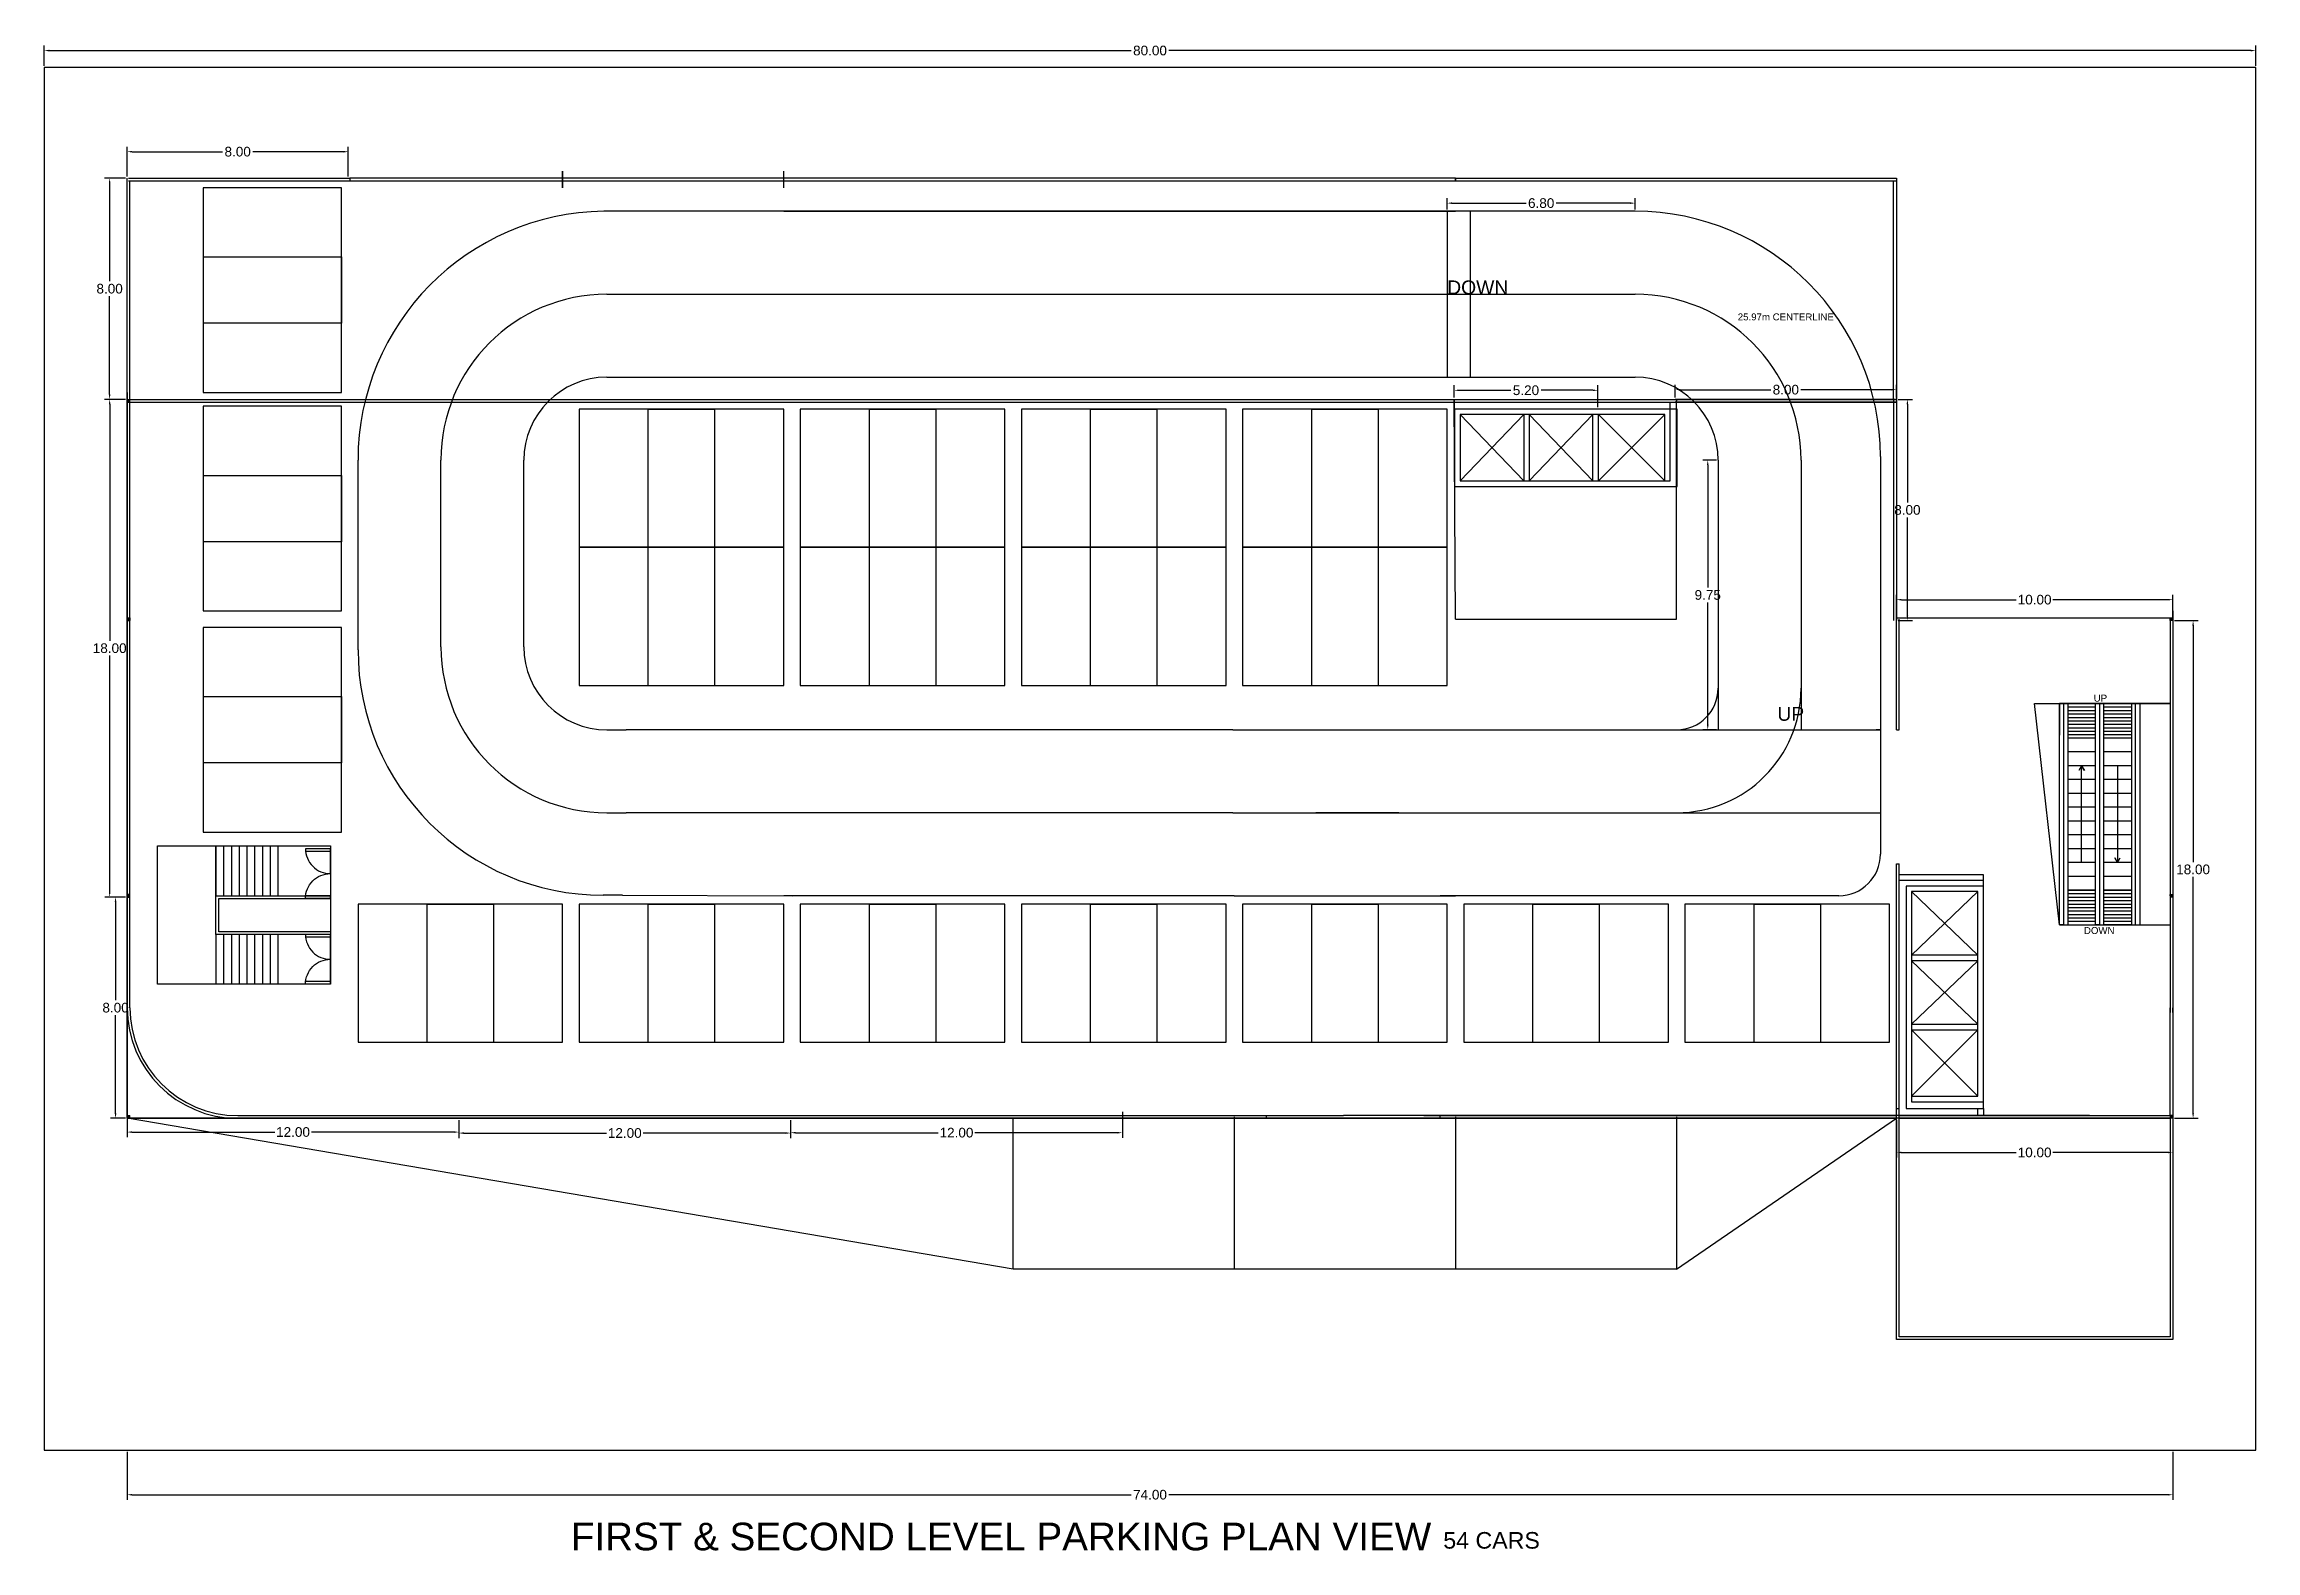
# Model space of a CAD drawing. Header units: metres. Extents: x 53 to 321, y 12 to 144.
# Drawn here: x 155.5 to 235.5, y 12.1 to 66.6 of the extents above; entities that cross this region are included whole.
import ezdxf

# ---------------------------------------------------------------- set-up
doc = ezdxf.new("R2010")
doc.units = ezdxf.units.M
doc.header["$MEASUREMENT"] = 0
for name, color, linetype in [('Dimensions', 50, 'Continuous'), ('doors', 190, 'Continuous'), ('Escalators', 130, 'Continuous'), ('Exterior', 7, 'Continuous'), ('Interior Boundaries', 252, 'Continuous'), ('Parking bays', 230, 'Continuous'), ('Parking circulation', 91, 'Continuous'), ('Plot Boundary', 102, 'Continuous'), ('ramp', 230, 'Continuous'), ('void', 211, 'Continuous')]:
    doc.layers.add(name, color=color, linetype=linetype)
doc.styles.get("Standard").update_dxf_attribs({"font": 'arial.ttf'})
doc.dimstyles.get("Standard").update_dxf_attribs({"dimtxt": 0.35, "dimasz": 0.18, "dimexe": 0.18, "dimexo": 0.0625, "dimgap": 0.09, "dimtad": 0, "dimtih": 1, "dimtoh": 1, "dimzin": 0, "dimdsep": 46, "dimtxsty": 'Standard', "dimcen": 0.5, "dimadec": 0, "dimazin": 0, "dimtfac": 1, "dimtofl": 0, "dimtmove": 0, "dimatfit": 3, "dimfxl": 1, "dimtolj": 1, "dimtzin": 0, "dimarcsym": 0})

msp = doc.modelspace()

# ---------------------------------------------------------------- texts
at = {"layer": 'Dimensions'}
for s, height, p in [('DOWN', 0.5, (206.254, 57.561)), ('UP', 0.5, (218.198, 42.137)), ('FIRST & SECOND LEVEL PARKING PLAN VIEW', 1, (174.552, 12.138))]:
    msp.add_text(s, height=height, dxfattribs=at).set_placement(p)
at = {"layer": 'Parking circulation'}
msp.add_text('54 CARS', height=0.6, dxfattribs=at).set_placement((206.113, 12.2))
at = {"layer": 'ramp'}
msp.add_text('25.97m CENTERLINE', height=0.25, dxfattribs=at).set_placement((216.766, 56.618))

# ---------------------------------------------------------------- blocks, each defined once
blk = doc.blocks.new('*D514')
at = {"layer": 'Defpoints', "color": 0, "transparency": 16777216}
for p in [(158.504, 15.761), (232.504, 15.761), (232.504, 14.149)]:
    blk.add_point(p, dxfattribs=at)
at = {"layer": 'Dimensions', "color": 0, "lineweight": -2, "transparency": 16777216}
for p, q in [((158.504, 15.698), (158.504, 13.969)), ((232.504, 15.698), (232.504, 13.969)), ((158.684, 14.149), (194.825, 14.149)), ((232.324, 14.149), (196.182, 14.149))]:
    blk.add_line(p, q, dxfattribs=at)
at = {"layer": 'Dimensions', "color": 0, "transparency": 16777216}
for points in [[(158.684, 14.179), (158.684, 14.119), (158.504, 14.149)], [(232.324, 14.179), (232.324, 14.119), (232.504, 14.149)]]:
    blk.add_solid(points, dxfattribs=at)
at = {"layer": 'Dimensions', "color": 0, "transparency": 16777216, "insert": (195.504, 14.149), "char_height": 0.35, "attachment_point": 5}
blk.add_mtext('\\A1;74.00', dxfattribs=at)
blk = doc.blocks.new('*D521')
at = {"layer": 'Defpoints', "color": 0, "transparency": 16777216}
for p in [(222.504, 27.761), (232.504, 27.761), (232.504, 26.526)]:
    blk.add_point(p, dxfattribs=at)
at = {"layer": 'Dimensions', "color": 0, "lineweight": -2, "transparency": 16777216}
for p, q in [((222.504, 27.698), (222.504, 26.346)), ((232.504, 27.698), (232.504, 26.346)), ((222.684, 26.526), (226.84, 26.526)), ((232.324, 26.526), (228.167, 26.526))]:
    blk.add_line(p, q, dxfattribs=at)
at = {"layer": 'Dimensions', "color": 0, "transparency": 16777216}
for points in [[(222.684, 26.556), (222.684, 26.496), (222.504, 26.526)], [(232.324, 26.556), (232.324, 26.496), (232.504, 26.526)]]:
    blk.add_solid(points, dxfattribs=at)
at = {"layer": 'Dimensions', "color": 0, "transparency": 16777216, "insert": (227.504, 26.526), "char_height": 0.35, "attachment_point": 5}
blk.add_mtext('\\A1;10.00', dxfattribs=at)
blk = doc.blocks.new('*D522')
at = {"layer": 'Defpoints', "color": 0, "transparency": 16777216}
for p in [(158.504, 27.761), (170.504, 27.761), (170.504, 27.264)]:
    blk.add_point(p, dxfattribs=at)
at = {"layer": 'Dimensions', "color": 0, "lineweight": -2, "transparency": 16777216}
for p, q in [((158.504, 27.698), (158.504, 27.084)), ((158.684, 27.264), (163.84, 27.264)), ((170.324, 27.264), (165.167, 27.264)), ((170.504, 27.698), (170.504, 27.084))]:
    blk.add_line(p, q, dxfattribs=at)
at = {"layer": 'Dimensions', "color": 0, "transparency": 16777216}
for points in [[(158.684, 27.294), (158.684, 27.234), (158.504, 27.264)], [(170.324, 27.294), (170.324, 27.234), (170.504, 27.264)]]:
    blk.add_solid(points, dxfattribs=at)
at = {"layer": 'Dimensions', "color": 0, "transparency": 16777216, "insert": (164.504, 27.264), "char_height": 0.35, "attachment_point": 5}
blk.add_mtext('\\A1;12.00', dxfattribs=at)
blk = doc.blocks.new('*D523')
at = {"layer": 'Defpoints', "color": 0, "transparency": 16777216}
for p in [(170.504, 27.761), (182.504, 27.761), (182.504, 27.228)]:
    blk.add_point(p, dxfattribs=at)
at = {"layer": 'Dimensions', "color": 0, "lineweight": -2, "transparency": 16777216}
for p, q in [((170.504, 27.698), (170.504, 27.048)), ((170.684, 27.228), (175.84, 27.228)), ((182.324, 27.228), (177.167, 27.228)), ((182.504, 27.698), (182.504, 27.048))]:
    blk.add_line(p, q, dxfattribs=at)
at = {"layer": 'Dimensions', "color": 0, "transparency": 16777216}
for points in [[(170.684, 27.258), (170.684, 27.198), (170.504, 27.228)], [(182.324, 27.258), (182.324, 27.198), (182.504, 27.228)]]:
    blk.add_solid(points, dxfattribs=at)
at = {"layer": 'Dimensions', "color": 0, "transparency": 16777216, "insert": (176.504, 27.228), "char_height": 0.35, "attachment_point": 5}
blk.add_mtext('\\A1;12.00', dxfattribs=at)
blk = doc.blocks.new('*D524')
at = {"layer": 'Defpoints', "color": 0, "transparency": 16777216}
for p in [(194.504, 28.061), (182.504, 27.761), (194.504, 27.241)]:
    blk.add_point(p, dxfattribs=at)
at = {"layer": 'Dimensions', "color": 0, "lineweight": -2, "transparency": 16777216}
for p, q in [((182.504, 27.698), (182.504, 27.061)), ((182.684, 27.241), (187.84, 27.241)), ((194.324, 27.241), (189.167, 27.241)), ((194.504, 27.998), (194.504, 27.061))]:
    blk.add_line(p, q, dxfattribs=at)
at = {"layer": 'Dimensions', "color": 0, "transparency": 16777216}
for points in [[(182.684, 27.271), (182.684, 27.211), (182.504, 27.241)], [(194.324, 27.271), (194.324, 27.211), (194.504, 27.241)]]:
    blk.add_solid(points, dxfattribs=at)
at = {"layer": 'Dimensions', "color": 0, "transparency": 16777216, "insert": (188.504, 27.241), "char_height": 0.35, "attachment_point": 5}
blk.add_mtext('\\A1;12.00', dxfattribs=at)
blk = doc.blocks.new('*D515')
at = {"layer": 'Defpoints', "color": 0, "transparency": 16777216}
for p in [(158.084, 35.761), (158.504, 35.761), (158.504, 27.761)]:
    blk.add_point(p, dxfattribs=at)
at = {"layer": 'Dimensions', "color": 0, "lineweight": -2, "transparency": 16777216}
for p, q in [((158.441, 35.761), (157.904, 35.761)), ((158.084, 35.581), (158.084, 32.03)), ((158.084, 27.941), (158.084, 31.492)), ((158.441, 27.761), (157.904, 27.761))]:
    blk.add_line(p, q, dxfattribs=at)
at = {"layer": 'Dimensions', "color": 0, "transparency": 16777216}
for points in [[(158.054, 35.581), (158.114, 35.581), (158.084, 35.761)], [(158.054, 27.941), (158.114, 27.941), (158.084, 27.761)]]:
    blk.add_solid(points, dxfattribs=at)
at = {"layer": 'Dimensions', "color": 0, "transparency": 16777216, "insert": (158.084, 31.761), "char_height": 0.35, "attachment_point": 5}
blk.add_mtext('\\A1;8.00', dxfattribs=at)
blk = doc.blocks.new('*D525')
at = {"layer": 'Defpoints', "color": 0, "transparency": 16777216}
for p in [(157.871, 53.761), (158.504, 53.761), (158.504, 35.761)]:
    blk.add_point(p, dxfattribs=at)
at = {"layer": 'Dimensions', "color": 0, "lineweight": -2, "transparency": 16777216}
for p, q in [((158.441, 53.761), (157.691, 53.761)), ((157.871, 53.581), (157.871, 45.03)), ((157.871, 35.941), (157.871, 44.492)), ((158.441, 35.761), (157.691, 35.761))]:
    blk.add_line(p, q, dxfattribs=at)
at = {"layer": 'Dimensions', "color": 0, "transparency": 16777216}
for points in [[(157.841, 53.581), (157.901, 53.581), (157.871, 53.761)], [(157.841, 35.941), (157.901, 35.941), (157.871, 35.761)]]:
    blk.add_solid(points, dxfattribs=at)
at = {"layer": 'Dimensions', "color": 0, "transparency": 16777216, "insert": (157.871, 44.761), "char_height": 0.35, "attachment_point": 5}
blk.add_mtext('\\A1;18.00', dxfattribs=at)
blk = doc.blocks.new('*D526')
at = {"layer": 'Defpoints', "color": 0, "transparency": 16777216}
for p in [(206.504, 53.761), (211.704, 54.088), (211.704, 53.411)]:
    blk.add_point(p, dxfattribs=at)
at = {"layer": 'Dimensions', "color": 0, "lineweight": -2, "transparency": 16777216}
for p, q in [((206.504, 53.823), (206.504, 54.268)), ((206.684, 54.088), (208.56, 54.088)), ((211.524, 54.088), (209.648, 54.088)), ((211.704, 53.473), (211.704, 54.268))]:
    blk.add_line(p, q, dxfattribs=at)
at = {"layer": 'Dimensions', "color": 0, "transparency": 16777216}
for points in [[(206.684, 54.118), (206.684, 54.058), (206.504, 54.088)], [(211.524, 54.118), (211.524, 54.058), (211.704, 54.088)]]:
    blk.add_solid(points, dxfattribs=at)
at = {"layer": 'Dimensions', "color": 0, "transparency": 16777216, "insert": (209.104, 54.088), "char_height": 0.35, "attachment_point": 5}
blk.add_mtext('\\A1;5.20', dxfattribs=at)
blk = doc.blocks.new('*D527')
at = {"layer": 'Defpoints', "color": 0, "transparency": 16777216}
for p in [(232.504, 45.761), (233.237, 45.761), (232.504, 27.761)]:
    blk.add_point(p, dxfattribs=at)
at = {"layer": 'Dimensions', "color": 0, "lineweight": -2, "transparency": 16777216}
for p, q in [((232.566, 45.761), (233.417, 45.761)), ((233.237, 45.581), (233.237, 37.03)), ((233.237, 27.941), (233.237, 36.492)), ((232.566, 27.761), (233.417, 27.761))]:
    blk.add_line(p, q, dxfattribs=at)
at = {"layer": 'Dimensions', "color": 0, "transparency": 16777216}
for points in [[(233.207, 45.581), (233.267, 45.581), (233.237, 45.761)], [(233.207, 27.941), (233.267, 27.941), (233.237, 27.761)]]:
    blk.add_solid(points, dxfattribs=at)
at = {"layer": 'Dimensions', "color": 0, "transparency": 16777216, "insert": (233.237, 36.761), "char_height": 0.35, "attachment_point": 5}
blk.add_mtext('\\A1;18.00', dxfattribs=at)
blk = doc.blocks.new('*D516')
at = {"layer": 'Defpoints', "color": 0, "transparency": 16777216}
for p in [(222.504, 46.516), (222.504, 45.761), (232.504, 45.761)]:
    blk.add_point(p, dxfattribs=at)
at = {"layer": 'Dimensions', "color": 0, "lineweight": -2, "transparency": 16777216}
for p, q in [((222.504, 45.823), (222.504, 46.696)), ((222.684, 46.516), (226.84, 46.516)), ((232.324, 46.516), (228.167, 46.516)), ((232.504, 45.823), (232.504, 46.696))]:
    blk.add_line(p, q, dxfattribs=at)
at = {"layer": 'Dimensions', "color": 0, "transparency": 16777216}
for points in [[(222.684, 46.546), (222.684, 46.486), (222.504, 46.516)], [(232.324, 46.546), (232.324, 46.486), (232.504, 46.516)]]:
    blk.add_solid(points, dxfattribs=at)
at = {"layer": 'Dimensions', "color": 0, "transparency": 16777216, "insert": (227.504, 46.516), "char_height": 0.35, "attachment_point": 5}
blk.add_mtext('\\A1;10.00', dxfattribs=at)
blk = doc.blocks.new('*D528')
at = {"layer": 'Defpoints', "color": 0, "transparency": 16777216}
for p in [(222.504, 53.761), (222.902, 53.761), (222.504, 45.761)]:
    blk.add_point(p, dxfattribs=at)
at = {"layer": 'Dimensions', "color": 0, "lineweight": -2, "transparency": 16777216}
for p, q in [((222.566, 53.761), (223.082, 53.761)), ((222.902, 53.581), (222.902, 50.03)), ((222.902, 45.941), (222.902, 49.492)), ((222.566, 45.761), (223.082, 45.761))]:
    blk.add_line(p, q, dxfattribs=at)
at = {"layer": 'Dimensions', "color": 0, "transparency": 16777216}
for points in [[(222.872, 53.581), (222.932, 53.581), (222.902, 53.761)], [(222.872, 45.941), (222.932, 45.941), (222.902, 45.761)]]:
    blk.add_solid(points, dxfattribs=at)
at = {"layer": 'Dimensions', "color": 0, "transparency": 16777216, "insert": (222.902, 49.761), "char_height": 0.35, "attachment_point": 5}
blk.add_mtext('\\A1;8.00', dxfattribs=at)
blk = doc.blocks.new('*D517')
at = {"layer": 'Defpoints', "color": 0, "transparency": 16777216}
for p in [(214.504, 53.761), (222.504, 54.109), (222.504, 53.761)]:
    blk.add_point(p, dxfattribs=at)
at = {"layer": 'Dimensions', "color": 0, "lineweight": -2, "transparency": 16777216}
for p, q in [((214.504, 53.823), (214.504, 54.289)), ((214.684, 54.109), (217.959, 54.109)), ((222.324, 54.109), (219.048, 54.109)), ((222.504, 53.823), (222.504, 54.289))]:
    blk.add_line(p, q, dxfattribs=at)
at = {"layer": 'Dimensions', "color": 0, "transparency": 16777216}
for points in [[(214.684, 54.139), (214.684, 54.079), (214.504, 54.109)], [(222.324, 54.139), (222.324, 54.079), (222.504, 54.109)]]:
    blk.add_solid(points, dxfattribs=at)
at = {"layer": 'Dimensions', "color": 0, "transparency": 16777216, "insert": (218.504, 54.109), "char_height": 0.35, "attachment_point": 5}
blk.add_mtext('\\A1;8.00', dxfattribs=at)
blk = doc.blocks.new('*D518')
at = {"layer": 'Defpoints', "color": 0, "transparency": 16777216}
for p in [(155.504, 65.761), (235.504, 66.373), (235.504, 65.761)]:
    blk.add_point(p, dxfattribs=at)
at = {"layer": 'Plot Boundary', "color": 0, "lineweight": -2, "transparency": 16777216}
for p, q in [((155.504, 65.823), (155.504, 66.553)), ((235.504, 65.823), (235.504, 66.553)), ((155.684, 66.373), (194.823, 66.373)), ((235.324, 66.373), (196.184, 66.373))]:
    blk.add_line(p, q, dxfattribs=at)
at = {"layer": 'Plot Boundary', "color": 0, "transparency": 16777216}
for points in [[(155.684, 66.403), (155.684, 66.343), (155.504, 66.373)], [(235.324, 66.403), (235.324, 66.343), (235.504, 66.373)]]:
    blk.add_solid(points, dxfattribs=at)
at = {"layer": 'Plot Boundary', "color": 0, "transparency": 16777216, "insert": (195.504, 66.373), "char_height": 0.35, "attachment_point": 5}
blk.add_mtext('\\A1;80.00', dxfattribs=at)
blk = doc.blocks.new('*D512')
at = {"layer": 'Defpoints', "color": 0, "transparency": 16777216}
for p in [(157.869, 61.761), (158.504, 61.761), (158.504, 53.761)]:
    blk.add_point(p, dxfattribs=at)
at = {"layer": 'Dimensions', "color": 0, "lineweight": -2, "transparency": 16777216}
for p, q in [((158.441, 61.761), (157.689, 61.761)), ((157.869, 61.581), (157.869, 58.03)), ((157.869, 53.941), (157.869, 57.492)), ((158.441, 53.761), (157.689, 53.761))]:
    blk.add_line(p, q, dxfattribs=at)
at = {"layer": 'Dimensions', "color": 0, "transparency": 16777216}
for points in [[(157.839, 61.581), (157.899, 61.581), (157.869, 61.761)], [(157.839, 53.941), (157.899, 53.941), (157.869, 53.761)]]:
    blk.add_solid(points, dxfattribs=at)
at = {"layer": 'Dimensions', "color": 0, "transparency": 16777216, "insert": (157.869, 57.761), "char_height": 0.35, "attachment_point": 5}
blk.add_mtext('\\A1;8.00', dxfattribs=at)
blk = doc.blocks.new('*D513')
at = {"layer": 'Defpoints', "color": 0, "transparency": 16777216}
for p in [(166.5, 62.716), (158.504, 61.761), (166.5, 61.761)]:
    blk.add_point(p, dxfattribs=at)
at = {"layer": 'Dimensions', "color": 0, "lineweight": -2, "transparency": 16777216}
for p, q in [((158.504, 61.823), (158.504, 62.896)), ((158.684, 62.716), (161.957, 62.716)), ((166.32, 62.716), (163.046, 62.716)), ((166.5, 61.823), (166.5, 62.896))]:
    blk.add_line(p, q, dxfattribs=at)
at = {"layer": 'Dimensions', "color": 0, "transparency": 16777216}
for points in [[(158.684, 62.746), (158.684, 62.686), (158.504, 62.716)], [(166.32, 62.746), (166.32, 62.686), (166.5, 62.716)]]:
    blk.add_solid(points, dxfattribs=at)
at = {"layer": 'Dimensions', "color": 0, "transparency": 16777216, "insert": (162.502, 62.716), "char_height": 0.35, "attachment_point": 5}
blk.add_mtext('\\A1;8.00', dxfattribs=at)
blk = doc.blocks.new('3car bay')
at = {"layer": 'Parking bays'}
for p, q in [((-1.2, 0), (-3.7, 0)), ((-3.7, 0), (-3.7, -5)), ((1.2, 0), (-1.2, 0)), ((-1.2, -5), (-1.2, 0)), ((-1.2, 0), (1.2, 0)), ((3.7, 0), (1.2, 0)), ((1.2, 0), (1.2, -5)), ((3.7, -5), (3.7, 0)), ((-3.7, -5), (-1.2, -5)), ((-3.7, -5), (-1.2, -5)), ((-1.2, -5), (1.2, -5)), ((1.2, -5), (3.7, -5))]:
    blk.add_line(p, q, dxfattribs=at)
blk = doc.blocks.new('*D519')
at = {"layer": 'Defpoints', "color": 0, "transparency": 16777216}
for p in [(213.054, 60.856), (206.254, 60.561), (213.054, 60.561)]:
    blk.add_point(p, dxfattribs=at)
at = {"layer": 'Dimensions', "color": 0, "lineweight": -2, "transparency": 16777216}
for p, q in [((206.254, 60.623), (206.254, 61.036)), ((206.434, 60.856), (209.109, 60.856)), ((212.874, 60.856), (210.198, 60.856)), ((213.054, 60.623), (213.054, 61.036))]:
    blk.add_line(p, q, dxfattribs=at)
at = {"layer": 'Dimensions', "color": 0, "transparency": 16777216}
for points in [[(206.434, 60.886), (206.434, 60.826), (206.254, 60.856)], [(212.874, 60.886), (212.874, 60.826), (213.054, 60.856)]]:
    blk.add_solid(points, dxfattribs=at)
at = {"layer": 'Dimensions', "color": 0, "transparency": 16777216, "insert": (209.654, 60.856), "char_height": 0.35, "attachment_point": 5}
blk.add_mtext('\\A1;6.80', dxfattribs=at)
blk = doc.blocks.new('*D520')
at = {"layer": 'Defpoints', "color": 0, "transparency": 16777216}
for p in [(216.054, 51.561), (215.68, 41.811), (216.054, 41.811)]:
    blk.add_point(p, dxfattribs=at)
at = {"layer": 'Dimensions', "color": 0, "lineweight": -2, "transparency": 16777216}
for p, q in [((215.991, 51.561), (215.5, 51.561)), ((215.68, 51.381), (215.68, 46.955)), ((215.68, 41.991), (215.68, 46.417)), ((215.991, 41.811), (215.5, 41.811))]:
    blk.add_line(p, q, dxfattribs=at)
at = {"layer": 'Dimensions', "color": 0, "transparency": 16777216}
for points in [[(215.65, 51.381), (215.71, 51.381), (215.68, 51.561)], [(215.65, 41.991), (215.71, 41.991), (215.68, 41.811)]]:
    blk.add_solid(points, dxfattribs=at)
at = {"layer": 'Dimensions', "color": 0, "transparency": 16777216, "insert": (215.68, 46.686), "char_height": 0.35, "attachment_point": 5}
blk.add_mtext('\\A1;9.75', dxfattribs=at)
blk = doc.blocks.new('*U640')
at = {"layer": 'Exterior'}
blk.add_line((0, 0.9), (0, -0.9), dxfattribs=at)
blk = doc.blocks.new('*U641')
at = {"layer": 'Exterior', "color": 0, "linetype": 'ByBlock', "lineweight": -2, "transparency": 16777216}
for p in [(0, 3.2), (0.28, 3.2), (0.56, 3.2), (0.84, 3.2), (1.12, 3.2), (1.4, 3.2), (1.68, 3.2), (1.96, 3.2), (2.24, 3.2), (0, 0), (0.28, 0), (0.56, 0), (0.84, 0), (1.12, 0), (1.4, 0), (1.68, 0), (1.96, 0), (2.24, 0)]:
    blk.add_blockref('*U640', p, dxfattribs=at)
blk = doc.blocks.new('3 lift')
at = {"layer": 'Interior Boundaries'}
for p, q in [((-8.05, 0), (-8.05, -2.45)), ((-0.25, -2.6), (-0.25, 0)), ((-7.85, -0.2), (-5.55, -2.6)), ((-5.55, -0.2), (-7.85, -2.6)), ((-5.55, -0.2), (-5.55, -2.6)), ((-5.35, -0.2), (-5.35, -2.6)), ((-5.35, -0.2), (-5.35, -2.6)), ((-5.35, -0.2), (-3.05, -2.6)), ((-3.05, -0.2), (-5.35, -2.6)), ((-3.05, -2.6), (-3.05, -0.2)), ((-2.85, -2.6), (-2.85, -0.2)), ((-2.85, -2.6), (-0.45, -0.2)), ((-2.85, -0.2), (-0.45, -2.6)), ((-8.05, -2.8), (-2.85, -2.8)), ((-0.45, -2.6), (-0.25, -2.6))]:
    blk.add_line(p, q, dxfattribs=at)
blk.add_lwpolyline([(-8.05, 0), (-8.05, -2.8), (0, -2.8), (0, 0), (-8.05, 0)], dxfattribs=at)
blk.add_lwpolyline([(-7.85, -0.2), (-7.85, -2.6), (-0.45, -2.6), (-0.45, -0.2)], close=True, dxfattribs=at)
blk = doc.blocks.new('*U681')
at = {"layer": 'Escalators'}
blk.add_line((0, 0.5), (0, -0.5), dxfattribs=at)
blk = doc.blocks.new('*U682')
at = {"layer": 'Escalators', "color": 0, "linetype": 'ByBlock', "lineweight": -2, "transparency": 16777216}
for p in [(0, 1.3), (0.5, 1.3), (1, 1.3), (1.5, 1.3), (2, 1.3), (2.5, 1.3), (3, 1.3), (3.5, 1.3), (4, 1.3), (4.5, 1.3), (5, 1.3), (0, 0), (0.5, 0), (1, 0), (1.5, 0), (2, 0), (2.5, 0), (3, 0), (3.5, 0), (4, 0), (4.5, 0), (5, 0)]:
    blk.add_blockref('*U681', p, dxfattribs=at)
blk = doc.blocks.new('*U683')
at = {"layer": 'Escalators'}
blk.add_line((0, -0.5), (0, 0.5), dxfattribs=at)
blk = doc.blocks.new('*U684')
at = {"layer": 'Escalators', "color": 0, "linetype": 'ByBlock', "lineweight": -2, "transparency": 16777216}
for p in [(0, 1.3), (0.125, 1.3), (0.25, 1.3), (0.375, 1.3), (0.5, 1.3), (0.625, 1.3), (0.75, 1.3), (0.875, 1.3), (1, 1.3), (1.125, 1.3), (0, 0), (0.125, 0), (0.25, 0), (0.375, 0), (0.5, 0), (0.625, 0), (0.75, 0), (0.875, 0), (1, 0), (1.125, 0)]:
    blk.add_blockref('*U683', p, dxfattribs=at)
blk = doc.blocks.new('*U685')
at = {"layer": 'Escalators'}
blk.add_line((0, -0.5), (0, 0.5), dxfattribs=at)
blk = doc.blocks.new('*U686')
at = {"layer": 'Escalators', "color": 0, "linetype": 'ByBlock', "lineweight": -2, "transparency": 16777216}
for p in [(0, 1.3), (0.125, 1.3), (0.25, 1.3), (0.375, 1.3), (0.5, 1.3), (0.625, 1.3), (0.75, 1.3), (0.875, 1.3), (1, 1.3), (1.125, 1.3), (0, 0), (0.125, 0), (0.25, 0), (0.375, 0), (0.5, 0), (0.625, 0), (0.75, 0), (0.875, 0), (1, 0), (1.125, 0)]:
    blk.add_blockref('*U685', p, dxfattribs=at)
blk = doc.blocks.new('8m escalator')
at = {"layer": 'Dimensions'}
for p, q in [((-2.1, 5.75), (-2.2, 5.577)), ((-2.1, 2.25), (-2.1, 5.75)), ((-2.1, 5.75), (-2, 5.577)), ((-2, 5.577), (-2.1, 5.75)), ((-0.8, 5.75), (-0.8, 2.25)), ((-0.8, 2.25), (-0.9, 2.423)), ((-0.9, 2.423), (-0.8, 2.25)), ((-0.8, 2.25), (-0.7, 2.423))]:
    blk.add_line(p, q, dxfattribs=at)
at = {"layer": 'Escalators'}
for p, q in [((-2.9, 0), (-2.9, 8)), ((-2.9, 8), (-2.75, 8)), ((-2.75, 8), (-1.75, 8)), ((-1.6, 8), (-2.75, 8)), ((-2.75, 8), (-2.75, 0)), ((-2.6, 8), (-2.6, 0)), ((-1.75, 8), (-1.6, 8)), ((-1.6, 8), (-1.45, 8)), ((-1.6, 0), (-1.6, 8)), ((-1.45, 8), (-1.3, 8)), ((-1.3, 8), (-1.45, 8)), ((-1.45, 8), (-1.45, 0)), ((-1.3, 8), (-0.3, 8)), ((-1.3, 0), (-1.3, 8)), ((-0.3, 8), (-0.15, 8)), ((-0.15, 8), (-0.3, 8)), ((-0.3, 8), (-0.3, 0)), ((-0.15, 8), (0, 8)), ((-0.15, 0), (-0.15, 8)), ((0, 8), (0, 6.75)), ((-0.3, 6.75), (-1.3, 6.75)), ((0, 6.75), (0, 1.25)), ((-1.6, 1.25), (-2.6, 1.25)), ((-0.3, 1.25), (-1.3, 1.25)), ((0, 1.25), (0, 0)), ((-2.9, 0), (-2.75, 0)), ((-2.75, 0), (-2.9, 0)), ((-2.75, 0), (-1.75, 0)), ((-1.75, 0), (-1.6, 0)), ((-1.6, 0), (-1.45, 0)), ((-1.45, 0), (-1.6, 0)), ((-1.45, 0), (-1.3, 0)), ((-1.3, 0), (-0.3, 0)), ((-0.3, 0), (-1.3, 0)), ((-0.3, 0), (-0.15, 0)), ((-0.15, 0), (0, 0))]:
    blk.add_line(p, q, dxfattribs=at)
at = {"layer": 'Escalators', "rotation": 270}
for name, p in [('*U684', (-2.1, 8)), ('*U682', (-2.1, 6.75)), ('*U686', (-2.1, 1.25))]:
    blk.add_blockref(name, p, dxfattribs=at)
at = {"layer": 'Escalators'}
for s, p in [('UP', (-1.662, 8.069)), ('DOWN', (-2.016, -0.333))]:
    blk.add_text(s, height=0.25, dxfattribs=at).set_placement(p)

# ---------------------------------------------------------------- dimensions: what is measured, and where the dimension line sits
at = {"layer": 'Dimensions'}
for base, p1, p2, picture, middle in [((166.5, 62.716), (158.504, 61.761), (166.5, 61.761), '*D513', (162.502, 62.716)), ((213.054, 60.856), (206.254, 60.561), (213.054, 60.561), '*D519', (209.654, 60.856)), ((211.704, 54.088), (206.504, 53.761), (211.704, 53.411), '*D526', (209.104, 54.088)), ((222.504, 54.109), (214.504, 53.761), (222.504, 53.761), '*D517', (218.504, 54.109)), ((222.504, 46.516), (232.504, 45.761), (222.504, 45.761), '*D516', (227.504, 46.516)), ((194.504, 27.241), (182.504, 27.761), (194.504, 28.061), '*D524', (188.504, 27.241)), ((170.504, 27.264), (158.504, 27.761), (170.504, 27.761), '*D522', (164.504, 27.264)), ((182.504, 27.228), (170.504, 27.761), (182.504, 27.761), '*D523', (176.504, 27.228)), ((232.504, 26.526), (222.504, 27.761), (232.504, 27.761), '*D521', (227.504, 26.526)), ((232.504, 14.149), (158.504, 15.761), (232.504, 15.761), '*D514', (195.504, 14.149))]:
    dim = msp.add_linear_dim(base=base, p1=p1, p2=p2, dimstyle='Standard', dxfattribs=at)
    dim.commit()
    dim.dimension.update_dxf_attribs({"geometry": picture, "text_midpoint": middle})
for base, p1, p2, picture, middle in [((157.869, 61.761), (158.504, 53.761), (158.504, 61.761), '*D512', (157.869, 57.761)), ((157.871, 53.761), (158.504, 35.761), (158.504, 53.761), '*D525', (157.871, 44.761)), ((222.902, 53.761), (222.504, 45.761), (222.504, 53.761), '*D528', (222.902, 49.761)), ((215.68, 41.811), (216.054, 51.561), (216.054, 41.811), '*D520', (215.68, 46.686)), ((233.237, 45.761), (232.504, 27.761), (232.504, 45.761), '*D527', (233.237, 36.761)), ((158.084, 35.761), (158.504, 27.761), (158.504, 35.761), '*D515', (158.084, 31.761))]:
    dim = msp.add_linear_dim(base=base, p1=p1, p2=p2, angle=90, dimstyle='Standard', dxfattribs=at)
    dim.commit()
    dim.dimension.update_dxf_attribs({"geometry": picture, "text_midpoint": middle})
at = {"layer": 'Plot Boundary'}
dim = msp.add_linear_dim(base=(235.504, 66.373), p1=(155.504, 65.761), p2=(235.504, 65.761), dimstyle='Standard', dxfattribs=at)
dim.commit()
dim.dimension.update_dxf_attribs({"geometry": '*D518', "text_midpoint": (195.504, 66.373)})

# ---------------------------------------------------------------- linework, layer by layer
at = {"layer": 'doors'}
for p, q in [((165.854, 35.711), (165.854, 35.811)), ((165.854, 32.611), (165.854, 32.711))]:
    msp.add_line(p, q, dxfattribs=at)
for points in [[(165.854, 36.611), (165.854, 37.511), (164.954, 37.511, 0.414214)], [(165.854, 36.611), (165.854, 35.711), (164.954, 35.711, -0.414214)], [(165.854, 33.511), (165.854, 34.411), (164.954, 34.411, 0.414214)], [(165.854, 33.511), (165.854, 32.611), (164.954, 32.611, -0.414214)]]:
    msp.add_lwpolyline(points, format="xyb", close=True, dxfattribs=at)
for points in [[(165.854, 37.411), (165.754, 37.411), (164.954, 37.411)], [(165.854, 35.811), (165.754, 35.811), (164.954, 35.811)], [(165.854, 34.311), (165.754, 34.311), (164.954, 34.311)], [(165.854, 32.711), (165.754, 32.711), (164.954, 32.711)]]:
    msp.add_lwpolyline(points, dxfattribs=at)
at = {"layer": 'Exterior'}
for p, q in [((158.504, 53.761), (158.504, 61.761)), ((158.554, 61.761), (166.554, 61.761)), ((158.554, 61.661), (166.554, 61.661)), ((158.604, 53.761), (158.604, 61.661)), ((166.554, 61.761), (166.554, 61.661)), ((206.554, 61.761), (166.554, 61.761)), ((166.554, 61.661), (206.554, 61.661)), ((206.554, 61.761), (222.504, 61.761)), ((206.554, 61.761), (206.554, 61.661)), ((206.554, 61.661), (206.554, 61.761)), ((206.554, 61.661), (222.504, 61.661)), ((222.404, 53.761), (222.404, 61.661)), ((222.504, 61.761), (222.504, 53.761)), ((158.504, 27.761), (158.504, 53.761)), ((206.554, 45.811), (206.504, 53.761)), ((206.504, 53.761), (214.504, 53.761)), ((206.504, 53.761), (206.523, 50.611)), ((214.554, 45.811), (214.554, 53.711)), ((222.504, 53.761), (222.504, 45.861)), ((206.554, 45.811), (214.554, 45.811)), ((222.504, 45.861), (232.504, 45.861)), ((222.504, 41.811), (222.504, 45.811)), ((222.604, 41.811), (222.604, 45.811)), ((232.504, 45.861), (232.504, 27.761)), ((222.504, 41.811), (222.604, 41.811)), ((161.714, 35.811), (161.714, 37.611)), ((222.504, 28.111), (222.504, 36.961)), ((222.504, 36.961), (222.604, 36.961)), ((222.604, 28.111), (222.604, 36.961)), ((225.654, 36.561), (222.604, 36.561)), ((225.654, 36.361), (222.604, 36.361)), ((225.654, 36.361), (225.654, 36.561)), ((225.654, 36.161), (225.654, 36.361)), ((165.854, 32.611), (165.854, 34.411)), ((225.454, 27.861), (225.454, 28.111)), ((225.654, 28.111), (225.654, 27.861)), ((162.504, 27.761), (158.504, 27.761)), ((162.504, 27.761), (162.504, 27.761)), ((232.504, 27.761), (162.504, 27.761)), ((199.704, 27.861), (199.704, 27.761))]:
    msp.add_line(p, q, dxfattribs=at)
at = {"layer": 'Exterior', "color": 7, "true_color": 0xffffff}
msp.add_line((222.504, 28.111), (222.604, 28.111), dxfattribs=at)
at = {"layer": 'Exterior', "color": 46, "true_color": 0x73620d}
for p, q in [((190.554, 22.311), (158.504, 27.761)), ((190.554, 22.311), (190.554, 27.761)), ((198.554, 27.811), (198.554, 22.311)), ((206.554, 27.811), (206.554, 22.311)), ((214.554, 27.811), (214.554, 22.311)), ((214.554, 22.311), (222.504, 27.761)), ((214.554, 22.311), (190.554, 22.311))]:
    msp.add_line(p, q, dxfattribs=at)
at = {"layer": 'Exterior'}
msp.add_lwpolyline([(165.854, 35.811), (165.854, 32.611), (159.604, 32.611), (159.604, 35.511), (159.604, 36.111), (159.604, 37.611), (165.854, 37.611)], close=True, dxfattribs=at)
for points in [[(165.854, 34.411), (163.954, 34.411), (161.714, 34.411), (161.714, 35.811), (163.954, 35.811), (165.854, 35.811)], [(165.854, 34.511), (163.954, 34.511), (161.814, 34.511), (161.814, 35.711), (163.954, 35.711), (165.854, 35.711)]]:
    msp.add_lwpolyline(points, dxfattribs=at)
at = {"layer": 'Exterior', "color": 7, "true_color": 0xffffff}
for points in [[(232.504, 27.761), (232.504, 19.761), (222.504, 19.761), (222.504, 28.111)], [(232.404, 27.761), (232.404, 19.861), (222.604, 19.861), (222.604, 28.111)]]:
    msp.add_lwpolyline(points, dxfattribs=at)
at = {"layer": 'Interior Boundaries'}
for p, q in [((158.504, 54.011), (158.504, 27.511)), ((158.504, 54.011), (158.504, 27.511)), ((158.504, 35.761), (158.504, 53.761)), ((158.504, 53.761), (222.504, 53.761)), ((158.504, 53.761), (158.604, 53.661)), ((158.604, 53.761), (158.504, 53.661)), ((158.504, 53.661), (222.504, 53.661)), ((158.604, 35.761), (158.604, 53.761)), ((166.504, 53.761), (182.504, 53.761)), ((182.504, 53.761), (190.504, 53.761)), ((198.504, 53.761), (206.504, 53.761)), ((206.504, 53.761), (206.504, 50.961)), ((214.323, 50.811), (214.323, 53.661)), ((222.504, 53.761), (214.504, 53.761)), ((222.504, 53.661), (214.504, 53.661)), ((222.404, 53.761), (222.404, 45.761)), ((222.504, 53.761), (222.504, 45.761)), ((206.723, 53.211), (209.023, 50.811)), ((209.023, 53.211), (206.723, 50.811)), ((209.023, 53.211), (209.023, 50.811)), ((209.223, 53.211), (209.223, 50.811)), ((209.223, 53.211), (209.223, 50.811)), ((209.223, 53.211), (211.523, 50.811)), ((211.523, 53.211), (209.223, 50.811)), ((211.523, 50.811), (211.523, 53.211)), ((211.723, 50.811), (211.723, 53.211)), ((211.723, 50.811), (214.123, 53.211)), ((211.723, 53.211), (214.123, 50.811)), ((206.523, 50.611), (211.723, 50.611)), ((214.123, 50.811), (214.323, 50.811)), ((158.504, 45.761), (158.504, 45.861)), ((158.504, 45.861), (158.604, 45.861)), ((158.604, 45.761), (158.504, 45.861)), ((158.604, 45.861), (158.504, 45.761)), ((158.504, 45.761), (158.604, 45.761)), ((158.604, 45.861), (158.604, 45.761)), ((222.504, 45.861), (232.504, 45.861)), ((232.404, 45.761), (232.404, 45.861)), ((232.404, 45.861), (232.504, 45.761)), ((232.404, 45.761), (232.504, 45.861)), ((232.404, 45.761), (232.404, 31.584)), ((232.504, 45.761), (232.404, 45.761)), ((232.504, 46.111), (232.504, 27.511)), ((232.504, 45.761), (232.504, 27.761)), ((158.604, 35.861), (158.504, 35.861)), ((158.504, 35.861), (158.504, 35.797)), ((158.504, 35.761), (158.604, 35.861)), ((158.604, 35.861), (158.504, 35.861)), ((158.504, 35.861), (158.604, 35.761)), ((158.504, 35.797), (158.504, 35.761)), ((158.504, 27.761), (158.504, 35.761)), ((158.504, 35.761), (158.604, 35.761)), ((158.604, 35.761), (158.604, 35.861)), ((158.604, 31.761), (158.604, 35.761)), ((232.404, 35.811), (232.404, 35.861)), ((232.404, 35.861), (232.504, 35.861)), ((232.504, 35.761), (232.404, 35.861)), ((232.404, 35.861), (232.404, 35.761)), ((232.404, 35.761), (232.504, 35.861)), ((232.504, 35.761), (232.404, 35.761)), ((232.504, 35.861), (232.504, 35.761)), ((232.504, 35.861), (232.504, 35.761)), ((158.504, 31.761), (158.504, 31.761)), ((232.404, 27.861), (232.404, 31.584)), ((232.404, 28.111), (232.404, 31.111)), ((158.504, 27.861), (158.604, 27.861)), ((158.504, 27.761), (158.504, 27.861)), ((158.504, 27.861), (158.604, 27.761)), ((158.604, 27.861), (158.504, 27.761)), ((158.504, 27.761), (202.504, 27.761)), ((158.504, 27.761), (182.504, 27.761)), ((158.504, 27.761), (170.504, 27.761)), ((158.604, 27.761), (158.604, 27.861)), ((158.604, 27.761), (158.604, 27.861)), ((158.604, 27.761), (158.604, 27.861)), ((162.504, 27.861), (170.504, 27.861)), ((170.504, 27.861), (202.504, 27.861)), ((182.504, 27.761), (222.504, 27.761)), ((182.504, 27.761), (189.504, 27.761)), ((182.504, 27.761), (194.504, 27.761)), ((194.504, 27.761), (199.704, 27.761)), ((229.49, 27.861), (202.504, 27.861)), ((232.504, 27.761), (202.504, 27.761)), ((205.004, 27.761), (205.304, 27.761)), ((205.404, 27.861), (222.504, 27.861)), ((229.49, 27.861), (232.404, 27.861)), ((232.404, 27.861), (232.404, 27.761)), ((232.504, 27.861), (232.404, 27.861)), ((232.404, 27.761), (232.504, 27.861)), ((232.504, 27.861), (232.404, 27.861)), ((232.404, 27.861), (232.504, 27.761))]:
    msp.add_line(p, q, dxfattribs=at)
msp.add_lwpolyline([(206.523, 53.411), (206.523, 50.611), (214.573, 50.611), (214.573, 53.411), (206.523, 53.411)], dxfattribs=at)
msp.add_lwpolyline([(206.723, 53.211), (206.723, 50.811), (214.123, 50.811), (214.123, 53.211)], close=True, dxfattribs=at)
for centre, radius, start, end in [((162.504, 31.761), 4, 180, 270), ((162.504, 31.761), 3.9, 180, 270), ((228.456, 31.672), 3.949, 358.72394, 1.2602), ((228.456, 31.672), 4.049, 358.7398, 1.2602), ((228.456, 31.672), 3.949, 285, 285.18984)]:
    msp.add_arc(centre, radius, start, end, dxfattribs=at)
at = {"layer": 'Parking bays'}
for p, q in [((174.254, 61.411), (174.254, 62.011)), ((174.254, 62.011), (174.254, 61.411)), ((182.254, 61.411), (182.254, 62.011))]:
    msp.add_line(p, q, dxfattribs=at)
at = {"layer": 'Parking circulation'}
for p, q in [((207.103, 60.561), (175.741, 60.561)), ((182.254, 60.561), (175.741, 60.561)), ((175.741, 60.561), (175.741, 60.561)), ((182.254, 60.561), (189.954, 60.561)), ((182.254, 60.561), (190.254, 60.561)), ((190.254, 60.561), (198.254, 60.561)), ((190.854, 60.561), (206.554, 60.561)), ((198.254, 60.561), (206.254, 60.561)), ((207.103, 54.561), (207.103, 60.561)), ((175.854, 57.561), (207.103, 57.561)), ((175.854, 54.561), (207.103, 54.561)), ((214.554, 53.761), (214.554, 53.711)), ((166.855, 44.698), (166.854, 51.561)), ((169.855, 44.81), (169.854, 51.56)), ((172.855, 44.811), (172.854, 51.561)), ((172.854, 51.561), (172.854, 51.561)), ((175.855, 41.811), (176.554, 41.811)), ((198.504, 41.811), (176.554, 41.811)), ((198.504, 41.811), (205.504, 41.811)), ((205.504, 41.811), (206.004, 41.811)), ((206.004, 41.811), (214.554, 41.811)), ((214.554, 41.811), (221.924, 41.811)), ((221.924, 41.811), (221.924, 37.311)), ((175.855, 38.811), (176.554, 38.811)), ((198.504, 38.811), (176.554, 38.811)), ((198.504, 38.811), (205.504, 38.811)), ((203.004, 38.811), (201.504, 38.811)), ((201.504, 38.811), (204.504, 38.811)), ((204.504, 38.811), (203.004, 38.811)), ((205.504, 38.811), (206.004, 38.811)), ((206.004, 38.811), (214.554, 38.811)), ((214.554, 38.811), (221.924, 38.811)), ((176.424, 35.827), (175.726, 35.827)), ((176.424, 35.827), (182.554, 35.811)), ((190.554, 35.811), (182.254, 35.811)), ((198.554, 35.811), (190.554, 35.811)), ((198.554, 35.811), (206.554, 35.811)), ((214.554, 35.811), (206.004, 35.811)), ((220.424, 35.811), (214.554, 35.811)), ((206.004, 27.761), (206.004, 27.861))]:
    msp.add_line(p, q, dxfattribs=at)
for centre, radius, start, end in [((175.855, 51.561), 9.001, 90.72176, 180), ((175.854, 51.561), 6, 90, 180), ((175.854, 51.561), 3, 90, 180), ((175.855, 44.811), 6, 180, 270), ((175.855, 44.811), 3, 180, 270), ((175.726, 44.698), 8.87, 180, 270), ((220.424, 37.311), 1.5, 270, 0)]:
    msp.add_arc(centre, radius, start, end, dxfattribs=at)
at = {"layer": 'Plot Boundary'}
msp.add_lwpolyline([(155.504, 15.761), (235.504, 15.761), (235.504, 65.761), (155.504, 65.761), (155.504, 15.761)], dxfattribs=at)
at = {"layer": 'ramp'}
for p, q in [((213.054, 60.561), (206.254, 60.561)), ((206.254, 60.561), (206.254, 54.561)), ((206.554, 57.561), (206.254, 57.561)), ((206.254, 57.561), (206.254, 54.561)), ((206.554, 57.561), (213.054, 57.561)), ((206.254, 54.561), (213.054, 54.561)), ((216.054, 51.561), (216.054, 41.811)), ((219.054, 51.561), (219.054, 41.811)), ((221.924, 51.691), (221.924, 43.311)), ((216.054, 45.311), (216.054, 41.811)), ((221.924, 45.311), (221.924, 41.811)), ((221.924, 43.311), (221.924, 41.811)), ((214.554, 41.811), (221.924, 41.811)), ((216.054, 41.811), (221.772, 41.811)), ((216.054, 41.811), (218.989, 41.811)), ((221.924, 41.811), (221.772, 41.811))]:
    msp.add_line(p, q, dxfattribs=at)
for centre, radius, start, end in [((213.054, 51.691), 8.87, 0, 90), ((213.054, 51.561), 6, 0, 90), ((213.054, 51.561), 3, 0, 90), ((214.554, 43.311), 1.5, 270, 0), ((214.554, 43.311), 4.5, 270, 0)]:
    msp.add_arc(centre, radius, start, end, dxfattribs=at)
at = {"layer": 'void'}
for p, q in [((227.504, 42.761), (232.404, 42.761)), ((228.404, 34.761), (227.504, 42.761)), ((232.404, 42.761), (228.404, 42.761)), ((228.404, 42.761), (228.404, 41.615)), ((231.304, 34.761), (232.404, 34.761)), ((222.604, 27.761), (222.604, 27.861)), ((222.604, 27.861), (232.504, 27.861)), ((232.404, 27.761), (222.604, 27.761))]:
    msp.add_line(p, q, dxfattribs=at)
at = {"layer": 'void', "color": 7, "true_color": 0xffffff}
msp.add_line((222.604, 27.761), (232.404, 27.761), dxfattribs=at)

# ---------------------------------------------------------------- block references
at = {"layer": 'Escalators'}
msp.add_blockref('8m escalator', (231.304, 34.761), dxfattribs=at)
at = {"layer": 'Exterior'}
msp.add_blockref('*U641', (161.714, 33.511), dxfattribs=at)
at = {"layer": 'Exterior', "rotation": 270}
msp.add_blockref('3 lift', (225.654, 28.111), dxfattribs=at)
at = {"layer": 'Parking bays', "rotation": 270}
for p in [(166.254, 57.711), (166.254, 49.811), (166.254, 41.811)]:
    msp.add_blockref('3car bay', p, dxfattribs=at)
at = {"layer": 'Parking bays'}
for p in [(178.554, 53.411), (186.554, 53.411), (194.554, 53.411), (202.554, 53.411), (178.554, 48.411), (186.554, 48.411), (194.554, 48.411), (202.554, 48.411), (170.554, 35.511), (178.554, 35.511), (186.554, 35.511), (194.554, 35.511), (202.554, 35.511), (210.554, 35.511), (218.554, 35.511)]:
    msp.add_blockref('3car bay', p, dxfattribs=at)

msp.set_redraw_order([(e.dxf.handle, doc.entitydb.next_handle()) for e in msp.query("TEXT MTEXT ATTDEF DIMENSION ARC_DIMENSION")])  # texts and dimensions are drawn at this point

doc.saveas('drawing.dxf')
